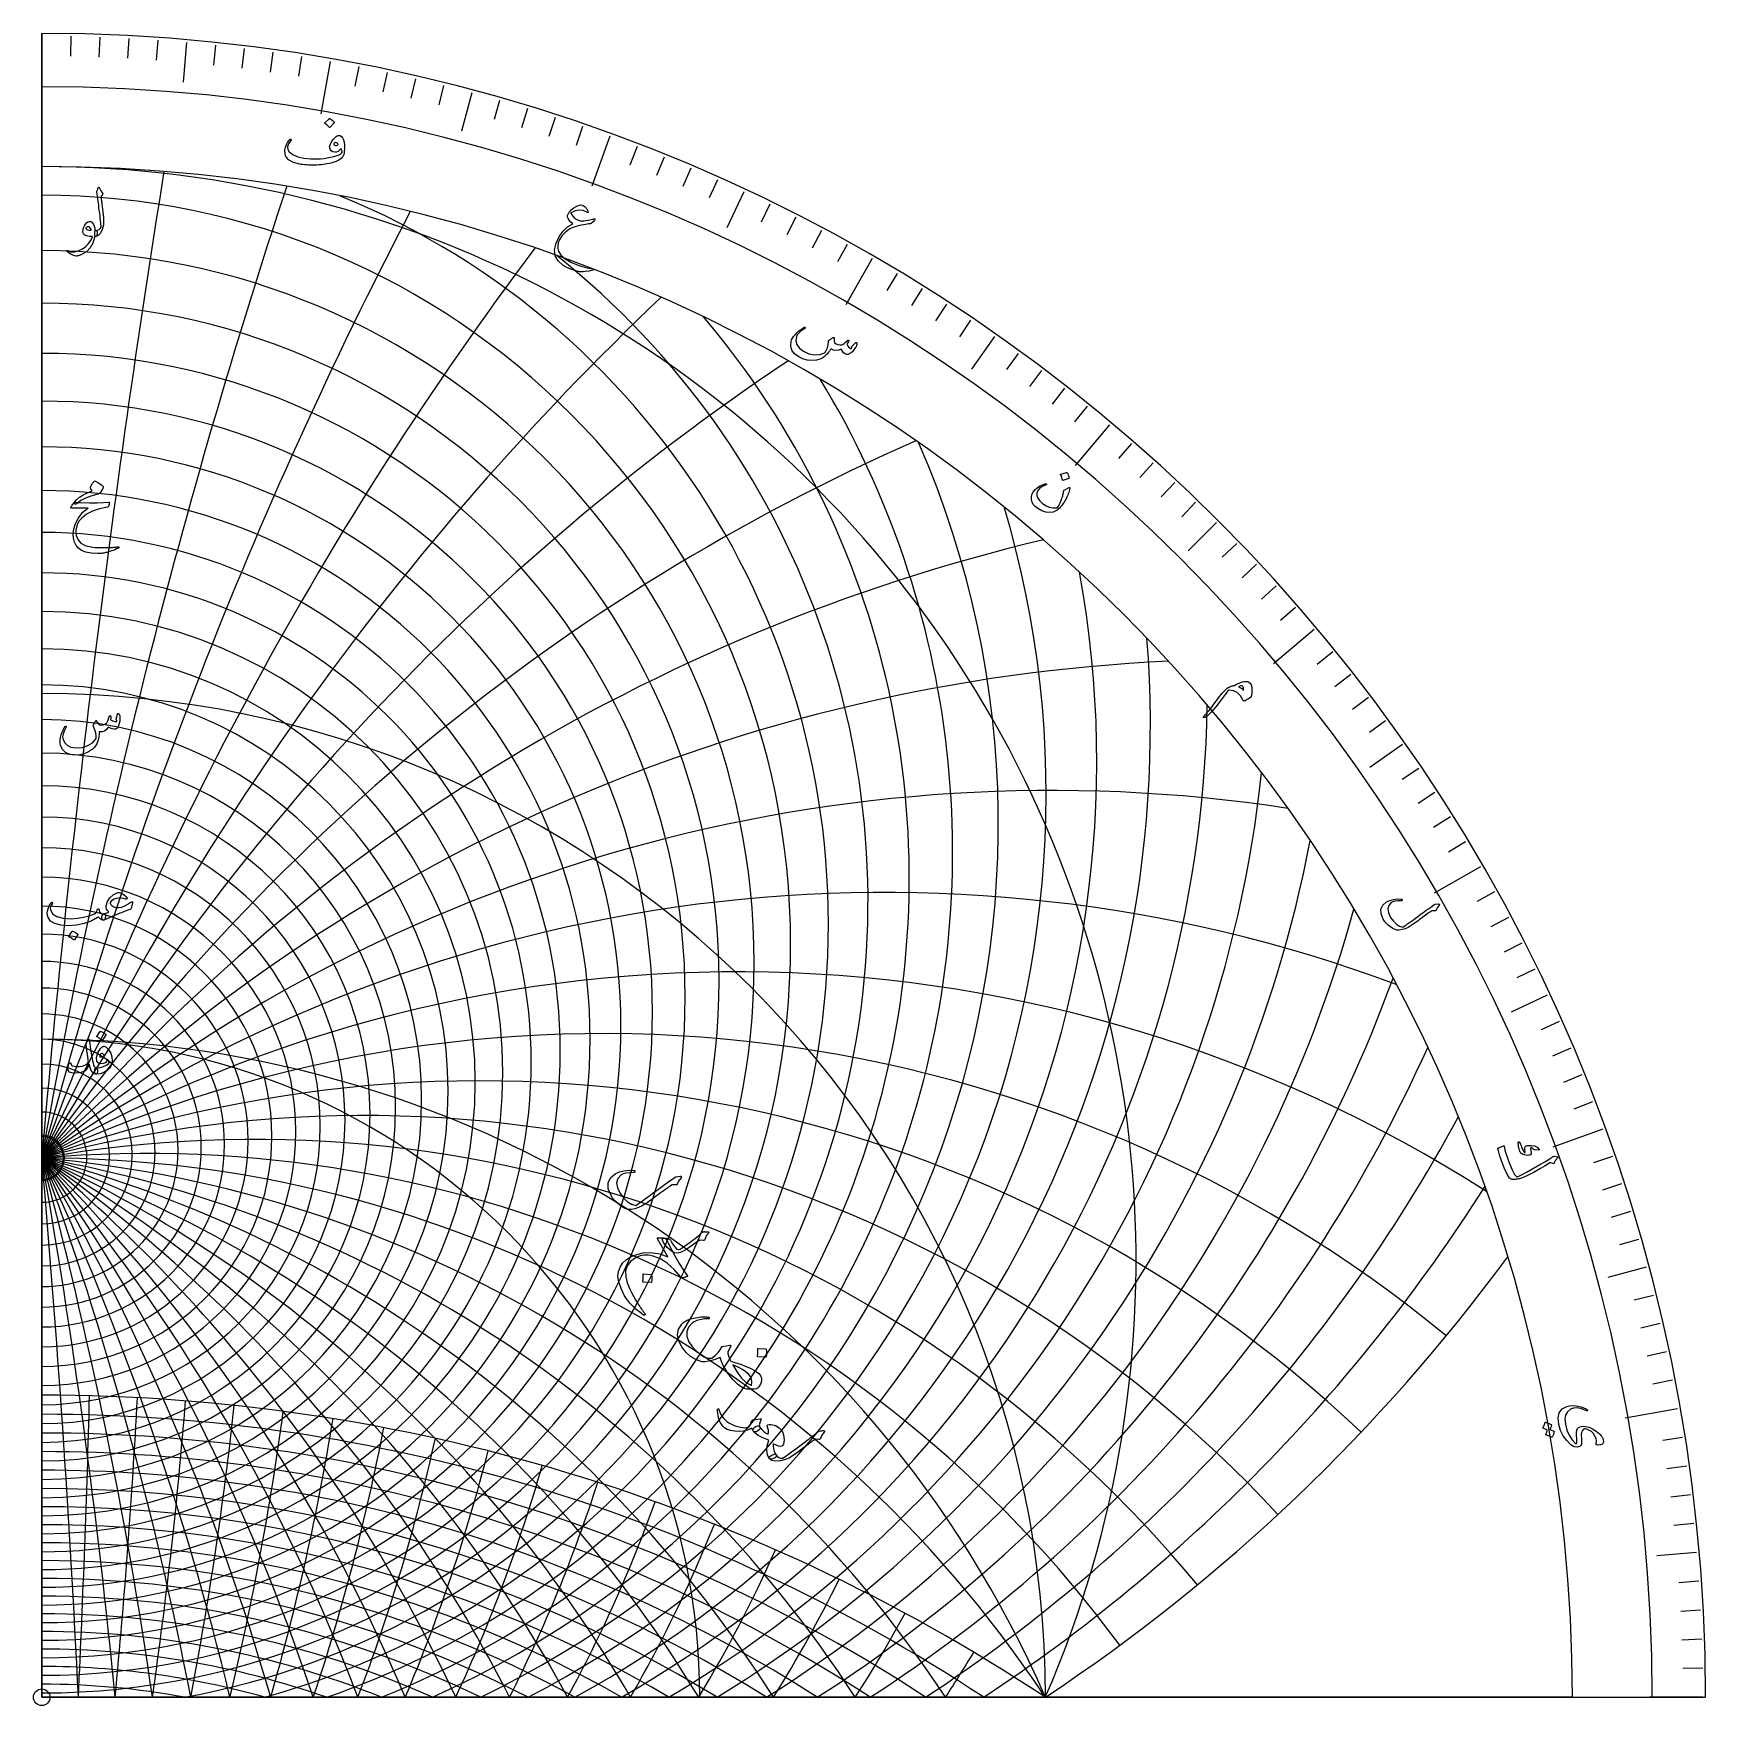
# Model space of a CAD drawing. Header units: millimetres. Extents: x -1 to 150, y -1 to 150.
import ezdxf

# ---------------------------------------------------------------- set-up
doc = ezdxf.new("R2010")
doc.units = ezdxf.units.MM
for name, color, linetype in [('CUT_INNER', 6, 'Continuous'), ('CUT_OUTER', 1, 'Continuous'), ('ENGRAVE', 7, 'Continuous'), ('ENGRAVE_FINE', 8, 'Continuous'), ('TEXT', 5, 'Continuous')]:
    doc.layers.add(name, color=color, linetype=linetype)

msp = doc.modelspace()

# ---------------------------------------------------------------- linework, layer by layer
at = {"layer": 'CUT_INNER'}
msp.add_circle((0, 0), 0.75, dxfattribs=at)
at = {"layer": 'CUT_OUTER'}
for points in [[(0, 150), (0, 150), (0, 0)], [(0, 0), (150, 0), (150, 0)]]:
    msp.add_lwpolyline(points, dxfattribs=at)
msp.add_arc((0, 0), 150, 360, 90, dxfattribs=at)
at = {"layer": 'ENGRAVE'}
for points in [[(0, 0), (0, 150)], [(0, 149.76), (0, 144.96)], [(13.05, 149.19), (12.74, 145.6)], [(26.01, 147.48), (25.17, 142.76)], [(38.76, 144.66), (37.83, 141.18)], [(51.22, 140.73), (49.58, 136.22)], [(0, 0), (0, 138)], [(0, 138), (0, 0)], [(0, 0), (0, 138)], [(0, 138), (0, 0)], [(63.29, 135.73), (61.77, 132.47)], [(74.88, 129.7), (72.48, 125.54)], [(85.9, 122.68), (83.83, 119.73)], [(96.26, 114.72), (93.18, 111.05)], [(105.9, 105.9), (103.35, 103.35)], [(114.72, 96.26), (111.05, 93.18)], [(122.68, 85.9), (119.73, 83.83)], [(129.7, 74.88), (125.54, 72.48)], [(135.73, 63.29), (132.47, 61.77)], [(140.73, 51.22), (136.22, 49.58)], [(144.66, 38.76), (141.18, 37.83)], [(147.48, 26.01), (142.76, 25.17)], [(149.19, 13.05), (145.6, 12.74)], [(0, 0), (150, 0)], [(0, 0), (138, 0)], [(0, 0), (138, 0)], [(138, 0), (0, 0)], [(138, 0), (0, 0)], [(149.76, 0), (144.96, 0)]]:
    msp.add_lwpolyline(points, dxfattribs=at)
for centre, radius, start, end in [((0, 0), 145.2, 0, 90), ((0, 0), 138, 0, 90), ((0, 0), 138, 360, 90), ((0, 0), 138, 360, 90), ((0, 0), 138, 360, 90), ((0, 0), 138, 360, 90), ((0, 39.34), 98.66, 336.5, 90), ((0, 39.34), 98.66, 336.5, 90), ((0, 71.72), 74.49, 285.6583, 51.4117), ((0, 71.72), 74.49, 285.6583, 51.4117), ((0, 63.15), 58.01, 270, 90), ((0, 63.15), 58.01, 270, 90), ((0, 57.24), 44.13, 270, 90), ((0, 57.24), 44.13, 270, 90), ((0, 84.4), 95.11, 297.4513, 10.3207), ((0, 84.4), 95.11, 297.4513, 10.3207), ((0, 0), 90.48, 360, 90), ((0, 0), 90.48, 360, 90), ((0, 0), 90.48, 360, 90), ((0, 0), 90.48, 360, 90), ((0, 53.21), 31.9, 270, 90), ((0, 53.21), 31.9, 270, 90), ((0, 50.58), 20.75, 270, 90), ((0, 50.58), 20.75, 270, 90), ((0, 103.98), 122.8, 302.1401, 344.4456), ((0, 103.98), 122.8, 302.1401, 344.4456), ((0, 0), 59.32, 360, 90), ((0, 0), 59.32, 360, 90), ((0, 0), 59.32, 360, 90), ((0, 0), 59.32, 360, 90), ((0, 49.1), 10.22, 270, 90), ((0, 49.1), 10.22, 270, 90), ((0, -39.34), 98.66, 23.5, 90), ((0, -39.34), 98.66, 23.5, 90), ((0, 48.61), 1.95, 270, 90), ((0, 48.61), 1.95, 270, 90), ((0, -59.89), 108.5, 33.5, 90), ((0, -59.89), 108.5, 33.5, 90), ((0, -59.89), 108.5, 33.5, 90), ((0, -59.89), 108.5, 33.5, 90), ((0, 136.7), 163.93, 303.5, 323.7289), ((0, 136.7), 163.93, 303.5, 323.7289), ((0, -136.7), 163.93, 56.5, 90), ((0, -136.7), 163.93, 56.5, 90), ((0, -103.98), 122.8, 57.8599, 90), ((0, -103.98), 122.8, 57.8599, 90), ((0, -84.4), 95.11, 62.5487, 90), ((0, -84.4), 95.11, 62.5487, 90), ((0, -71.72), 74.49, 74.3417, 90), ((0, -71.72), 74.49, 74.3417, 90)]:
    msp.add_arc(centre, radius, start, end, dxfattribs=at)
at = {"layer": 'ENGRAVE_FINE'}
for points in [[(2.61, 149.74), (2.58, 147.94)], [(5.23, 149.67), (5.16, 147.87)], [(7.84, 149.55), (7.74, 147.76)], [(10.45, 149.4), (10.32, 147.6)], [(15.65, 148.94), (15.47, 147.15)], [(18.25, 148.64), (18.03, 146.86)], [(20.84, 148.3), (20.59, 146.52)], [(23.43, 147.92), (23.15, 146.14)], [(28.58, 147.01), (28.23, 145.24)], [(31.14, 146.49), (30.76, 144.73)], [(33.69, 145.92), (33.28, 144.17)], [(36.23, 145.31), (35.79, 143.56)], [(41.28, 143.96), (40.78, 142.23)], [(43.79, 143.22), (43.26, 141.49)], [(46.28, 142.43), (45.72, 140.72)], [(48.76, 141.6), (48.17, 139.9)], [(53.67, 139.81), (53.02, 138.13)], [(56.1, 138.86), (55.43, 137.19)], [(58.52, 137.85), (57.81, 136.2)], [(60.91, 136.81), (60.18, 135.17)], [(65.65, 134.6), (64.86, 132.99)], [(67.99, 133.44), (67.17, 131.83)], [(70.31, 132.23), (69.46, 130.64)], [(72.61, 130.98), (71.73, 129.41)], [(77.13, 128.37), (76.2, 126.83)], [(79.36, 127), (78.41, 125.48)], [(81.57, 125.6), (80.58, 124.09)], [(83.74, 124.16), (82.74, 122.66)], [(88.03, 121.16), (86.97, 119.7)], [(90.13, 119.6), (89.04, 118.17)], [(92.2, 118.01), (91.09, 116.59)], [(94.25, 116.39), (93.11, 114.99)], [(98.25, 113.03), (97.07, 111.67)], [(100.21, 111.29), (99, 109.96)], [(102.14, 109.53), (100.91, 108.21)], [(104.03, 107.73), (102.78, 106.43)], [(107.73, 104.03), (106.43, 102.78)], [(109.53, 102.14), (108.21, 100.91)], [(111.29, 100.21), (109.96, 99)], [(113.03, 98.25), (111.67, 97.07)], [(116.39, 94.25), (114.99, 93.11)], [(118.01, 92.2), (116.59, 91.09)], [(119.6, 90.13), (118.17, 89.04)], [(121.16, 88.03), (119.7, 86.97)], [(124.16, 83.74), (122.66, 82.74)], [(125.6, 81.57), (124.09, 80.58)], [(127, 79.36), (125.48, 78.41)], [(128.37, 77.13), (126.83, 76.2)], [(130.98, 72.61), (129.41, 71.73)], [(132.23, 70.31), (130.64, 69.46)], [(133.44, 67.99), (131.83, 67.17)], [(134.6, 65.65), (132.99, 64.86)], [(136.81, 60.91), (135.17, 60.18)], [(137.85, 58.52), (136.2, 57.81)], [(138.86, 56.1), (137.19, 55.43)], [(139.81, 53.67), (138.13, 53.02)], [(141.6, 48.76), (139.9, 48.17)], [(142.43, 46.28), (140.72, 45.72)], [(143.22, 43.79), (141.49, 43.26)], [(143.96, 41.28), (142.23, 40.78)], [(145.31, 36.23), (143.56, 35.79)], [(145.92, 33.69), (144.17, 33.28)], [(146.49, 31.14), (144.73, 30.76)], [(147.01, 28.58), (145.24, 28.23)], [(147.92, 23.43), (146.14, 23.15)], [(148.3, 20.84), (146.52, 20.59)], [(148.64, 18.25), (146.86, 18.03)], [(148.94, 15.65), (147.15, 15.47)], [(149.4, 10.45), (147.6, 10.32)], [(149.55, 7.84), (147.76, 7.74)], [(149.67, 5.23), (147.87, 5.16)], [(149.74, 2.61), (147.94, 2.58)]]:
    msp.add_lwpolyline(points, dxfattribs=at)
for centre, radius, start, end in [((1240.16, -59.89), 1244.9, 170.8742, 175), ((1240.16, -59.89), 1244.9, 170.8742, 175), ((1240.16, -59.89), 1244.9, 170.8742, 175), ((1240.16, -59.89), 1244.9, 170.8742, 175), ((615.34, -59.89), 624.83, 161.70809, 170), ((615.34, -59.89), 624.83, 161.70809, 170), ((615.34, -59.89), 624.83, 161.70809, 170), ((615.34, -59.89), 624.83, 161.70809, 170), ((0, 67.9), 67.51, 270, 90), ((0, 67.9), 67.51, 270, 90), ((0, 69.74), 70.92, 280.4858, 67.6706), ((0, 69.74), 70.92, 280.4858, 67.6706), ((404.93, -59.89), 419.21, 152.4603, 165), ((404.93, -59.89), 419.21, 152.4603, 165), ((404.93, -59.89), 419.21, 152.4603, 165), ((404.93, -59.89), 419.21, 152.4603, 165), ((298.1, -59.89), 317.23, 143.0876, 160), ((298.1, -59.89), 317.23, 143.0876, 160), ((298.1, -59.89), 317.23, 143.0876, 160), ((298.1, -59.89), 317.23, 143.0876, 160), ((0, 66.2), 64.22, 270, 90), ((0, 66.2), 64.22, 270, 90), ((232.68, -59.89), 256.73, 133.5433, 155), ((232.68, -59.89), 256.73, 133.5433, 155), ((232.68, -59.89), 256.73, 133.5433, 155), ((232.68, -59.89), 256.73, 133.5433, 155), ((0, 64.62), 61.06, 270, 90), ((0, 64.62), 61.06, 270, 90), ((0, 73.87), 78.21, 289.1899, 40.2836), ((0, 73.87), 78.21, 289.1899, 40.2836), ((187.93, -59.89), 217, 123.7773, 150), ((187.93, -59.89), 217, 123.7773, 150), ((187.93, -59.89), 217, 123.7773, 150), ((187.93, -59.89), 217, 123.7773, 150), ((0, 76.19), 82.12, 291.9082, 31.281), ((0, 76.19), 82.12, 291.9082, 31.281), ((0, 61.79), 55.06, 270, 90), ((0, 61.79), 55.06, 270, 90), ((154.95, -59.89), 189.16, 113.7348, 145), ((154.95, -59.89), 189.16, 113.7348, 145), ((154.95, -59.89), 189.16, 113.7348, 145), ((154.95, -59.89), 189.16, 113.7348, 145), ((0, 78.7), 86.22, 294.1046, 23.5258), ((0, 78.7), 86.22, 294.1046, 23.5258), ((0, 60.52), 52.21, 270, 90), ((0, 60.52), 52.21, 270, 90), ((0, 59.35), 49.44, 270, 90), ((0, 59.35), 49.44, 270, 90), ((0, 81.43), 90.54, 295.924, 16.6143), ((0, 81.43), 90.54, 295.924, 16.6143), ((0, 58.26), 46.75, 270, 90), ((0, 58.26), 46.75, 270, 90), ((129.31, -59.89), 168.8, 103.3568, 140), ((129.31, -59.89), 168.8, 103.3568, 140), ((129.31, -59.89), 168.8, 103.3568, 140), ((129.31, -59.89), 168.8, 103.3568, 140), ((0, 56.31), 41.57, 270, 90), ((0, 56.31), 41.57, 270, 90), ((0, 87.63), 99.95, 298.7413, 4.5037), ((0, 87.63), 99.95, 298.7413, 4.5037), ((0, 55.44), 39.08, 270, 90), ((0, 55.44), 39.08, 270, 90), ((108.5, -59.89), 153.44, 92.5818, 135), ((108.5, -59.89), 153.44, 92.5818, 135), ((108.5, -59.89), 153.44, 92.5818, 135), ((108.5, -59.89), 153.44, 92.5818, 135), ((0, 54.63), 36.64, 270, 90), ((0, 54.63), 36.64, 270, 90), ((0, 91.17), 105.09, 299.8316, 359.0676), ((0, 91.17), 105.09, 299.8316, 359.0676), ((0, 53.89), 34.25, 270, 90), ((0, 53.89), 34.25, 270, 90), ((0, 95.04), 110.59, 300.7491, 353.9443), ((0, 95.04), 110.59, 300.7491, 353.9443), ((0, 52.58), 29.6, 270, 90), ((0, 52.58), 29.6, 270, 90), ((91.04, -59.89), 141.64, 81.3496, 130), ((91.04, -59.89), 141.64, 81.3496, 130), ((91.04, -59.89), 141.64, 81.3496, 130), ((91.04, -59.89), 141.64, 81.3496, 130), ((0, 52.01), 27.34, 270, 90), ((0, 52.01), 27.34, 270, 90), ((0, 99.29), 116.47, 301.5137, 349.0832), ((0, 99.29), 116.47, 301.5137, 349.0832), ((0, 51.48), 25.11, 270, 90), ((0, 51.48), 25.11, 270, 90), ((0, 51.01), 22.91, 270, 90), ((0, 51.01), 22.91, 270, 90), ((75.97, -59.89), 132.45, 69.6102, 125), ((75.97, -59.89), 132.45, 69.6102, 125), ((75.97, -59.89), 132.45, 69.6102, 125), ((75.97, -59.89), 132.45, 69.6102, 125), ((0, 50.2), 18.6, 270, 90), ((0, 50.2), 18.6, 270, 90), ((0, 49.86), 16.48, 270, 90), ((0, 49.86), 16.48, 270, 90), ((62.64, -59.89), 125.29, 57.3411, 120), ((62.64, -59.89), 125.29, 57.3411, 120), ((62.64, -59.89), 125.29, 57.3411, 120), ((62.64, -59.89), 125.29, 57.3411, 120), ((0, 109.17), 129.64, 302.6395, 340.0011), ((0, 109.17), 129.64, 302.6395, 340.0011), ((0, 49.56), 14.38, 270, 90), ((0, 49.56), 14.38, 270, 90), ((0, 49.31), 12.29, 270, 90), ((0, 49.31), 12.29, 270, 90), ((50.59, -59.89), 119.72, 50.5741, 115), ((50.59, -59.89), 119.72, 50.5741, 115), ((50.59, -59.89), 119.72, 50.5741, 115), ((50.59, -59.89), 119.72, 50.5741, 115), ((0, 114.93), 137.07, 303.0201, 335.7253), ((0, 114.93), 137.07, 303.0201, 335.7253), ((0, 48.92), 8.16, 270, 90), ((0, 48.92), 8.16, 270, 90), ((39.49, -59.89), 115.46, 46.5184, 110), ((39.49, -59.89), 115.46, 46.5184, 110), ((39.49, -59.89), 115.46, 46.5184, 110), ((39.49, -59.89), 115.46, 46.5184, 110), ((0, 48.79), 6.12, 270, 90), ((0, 48.79), 6.12, 270, 90), ((0, 48.69), 4.07, 270, 90), ((0, 48.69), 4.07, 270, 90), ((29.07, -59.89), 112.33, 42.8328, 105), ((29.07, -59.89), 112.33, 42.8328, 105), ((29.07, -59.89), 112.33, 42.8328, 105), ((29.07, -59.89), 112.33, 42.8328, 105), ((0, 121.36), 145.18, 303.288, 331.5984), ((0, 121.36), 145.18, 303.288, 331.5984), ((0, 48.63), 2.04, 270, 90), ((0, 48.63), 2.04, 270, 90), ((19.13, -59.89), 110.17, 39.4635, 100), ((19.13, -59.89), 110.17, 39.4635, 100), ((19.13, -59.89), 110.17, 39.4635, 100), ((19.13, -59.89), 110.17, 39.4635, 100), ((9.49, -59.89), 108.91, 36.3652, 95), ((9.49, -59.89), 108.91, 36.3652, 95), ((9.49, -59.89), 108.91, 36.3652, 95), ((9.49, -59.89), 108.91, 36.3652, 95), ((-1240.16, -59.89), 1244.9, 2.75725, 5), ((-1240.16, -59.89), 1244.9, 2.75725, 5), ((-615.34, -59.89), 624.83, 5.49983, 10), ((-615.34, -59.89), 624.83, 5.49983, 10), ((-404.93, -59.89), 419.21, 8.2129, 15), ((-404.93, -59.89), 419.21, 8.2129, 15), ((-298.1, -59.89), 317.23, 10.8812, 20), ((-298.1, -59.89), 317.23, 10.8812, 20), ((-232.68, -59.89), 256.73, 13.489, 25), ((-232.68, -59.89), 256.73, 13.489, 25), ((-187.93, -59.89), 217, 16.0197, 30), ((-187.93, -59.89), 217, 16.0197, 30), ((-154.95, -59.89), 189.16, 18.4561, 35), ((-154.95, -59.89), 189.16, 18.4561, 35), ((-129.31, -59.89), 168.8, 20.7799, 40), ((-129.31, -59.89), 168.8, 20.7799, 40), ((-108.5, -59.89), 153.44, 22.9718, 45), ((-108.5, -59.89), 153.44, 22.9718, 45), ((-91.04, -59.89), 141.64, 25.012, 50), ((-91.04, -59.89), 141.64, 25.012, 50), ((-75.97, -59.89), 132.45, 26.8798, 55), ((-75.97, -59.89), 132.45, 26.8798, 55), ((-62.64, -59.89), 125.29, 28.5543, 60), ((-62.64, -59.89), 125.29, 28.5543, 60), ((-50.59, -59.89), 119.72, 30.0149, 65), ((-50.59, -59.89), 119.72, 30.0149, 65), ((-39.49, -59.89), 115.46, 31.2418, 70), ((-39.49, -59.89), 115.46, 31.2418, 70), ((-29.07, -59.89), 112.33, 32.2172, 75), ((-29.07, -59.89), 112.33, 32.2172, 75), ((-19.13, -59.89), 110.17, 32.9258, 80), ((-19.13, -59.89), 110.17, 32.9258, 80), ((-9.49, -59.89), 108.91, 33.3558, 85), ((-9.49, -59.89), 108.91, 33.3558, 85), ((-9.49, -59.89), 108.91, 33.3558, 85), ((-9.49, -59.89), 108.91, 33.3558, 85), ((-19.13, -59.89), 110.17, 32.9258, 80), ((-19.13, -59.89), 110.17, 32.9258, 80), ((-29.07, -59.89), 112.33, 32.2172, 75), ((-29.07, -59.89), 112.33, 32.2172, 75), ((-39.49, -59.89), 115.46, 31.2418, 70), ((-39.49, -59.89), 115.46, 31.2418, 70), ((-50.59, -59.89), 119.72, 30.0149, 65), ((-50.59, -59.89), 119.72, 30.0149, 65), ((-62.64, -59.89), 125.29, 28.5543, 60), ((-62.64, -59.89), 125.29, 28.5543, 60), ((-75.97, -59.89), 132.45, 26.8798, 55), ((-75.97, -59.89), 132.45, 26.8798, 55), ((-91.04, -59.89), 141.64, 25.012, 50), ((-91.04, -59.89), 141.64, 25.012, 50), ((-108.5, -59.89), 153.44, 22.9718, 45), ((-108.5, -59.89), 153.44, 22.9718, 45), ((-129.31, -59.89), 168.8, 20.7799, 40), ((-129.31, -59.89), 168.8, 20.7799, 40), ((-154.95, -59.89), 189.16, 18.4561, 35), ((-154.95, -59.89), 189.16, 18.4561, 35), ((-187.93, -59.89), 217, 16.0197, 30), ((-187.93, -59.89), 217, 16.0197, 30), ((-232.68, -59.89), 256.73, 13.489, 25), ((-232.68, -59.89), 256.73, 13.489, 25), ((-298.1, -59.89), 317.23, 10.8812, 20), ((-298.1, -59.89), 317.23, 10.8812, 20), ((-404.93, -59.89), 419.21, 8.2129, 15), ((-404.93, -59.89), 419.21, 8.2129, 15), ((-615.34, -59.89), 624.83, 5.49983, 10), ((-615.34, -59.89), 624.83, 5.49983, 10), ((-1240.16, -59.89), 1244.9, 2.75725, 5), ((-1240.16, -59.89), 1244.9, 2.75725, 5), ((0, 128.57), 154.08, 303.4472, 327.6042), ((0, 128.57), 154.08, 303.4472, 327.6042), ((-1240.16, 59.89), 1244.9, 357.24275, 358.4943), ((-1240.16, 59.89), 1244.9, 357.24275, 358.4943), ((-1240.16, 59.89), 1244.9, 357.24275, 358.4943), ((-1240.16, 59.89), 1244.9, 357.24275, 358.4943), ((-615.34, 59.89), 624.83, 354.50017, 356.98338), ((-615.34, 59.89), 624.83, 354.50017, 356.98338), ((-615.34, 59.89), 624.83, 354.50017, 356.98338), ((-615.34, 59.89), 624.83, 354.50017, 356.98338), ((-404.93, 59.89), 419.21, 351.7871, 355.4619), ((-404.93, 59.89), 419.21, 351.7871, 355.4619), ((-404.93, 59.89), 419.21, 351.7871, 355.4619), ((-404.93, 59.89), 419.21, 351.7871, 355.4619), ((-298.1, 59.89), 317.23, 349.1188, 353.9245), ((-298.1, 59.89), 317.23, 349.1188, 353.9245), ((-298.1, 59.89), 317.23, 349.1188, 353.9245), ((-298.1, 59.89), 317.23, 349.1188, 353.9245), ((-232.68, 59.89), 256.73, 346.511, 352.3655), ((-232.68, 59.89), 256.73, 346.511, 352.3655), ((-232.68, 59.89), 256.73, 346.511, 352.3655), ((-232.68, 59.89), 256.73, 346.511, 352.3655), ((0, -128.57), 154.08, 56.5528, 90), ((0, -128.57), 154.08, 56.5528, 90), ((-187.93, 59.89), 217, 343.9803, 350.7789), ((-187.93, 59.89), 217, 343.9803, 350.7789), ((-187.93, 59.89), 217, 343.9803, 350.7789), ((-187.93, 59.89), 217, 343.9803, 350.7789), ((-154.95, 59.89), 189.16, 341.5439, 349.1584), ((-154.95, 59.89), 189.16, 341.5439, 349.1584), ((-154.95, 59.89), 189.16, 341.5439, 349.1584), ((-154.95, 59.89), 189.16, 341.5439, 349.1584), ((0, -121.36), 145.18, 56.712, 90), ((0, -121.36), 145.18, 56.712, 90), ((-129.31, 59.89), 168.8, 339.2201, 347.4972), ((-129.31, 59.89), 168.8, 339.2201, 347.4972), ((-129.31, 59.89), 168.8, 339.2201, 347.4972), ((-129.31, 59.89), 168.8, 339.2201, 347.4972), ((0, -114.93), 137.07, 56.9799, 90), ((0, -114.93), 137.07, 56.9799, 90), ((-108.5, 59.89), 153.44, 337.0282, 345.7879), ((-108.5, 59.89), 153.44, 337.0282, 345.7879), ((-108.5, 59.89), 153.44, 337.0282, 345.7879), ((-108.5, 59.89), 153.44, 337.0282, 345.7879), ((0, -109.17), 129.64, 57.3605, 90), ((0, -109.17), 129.64, 57.3605, 90), ((-91.04, 59.89), 141.64, 334.988, 344.0223), ((-91.04, 59.89), 141.64, 334.988, 344.0223), ((-91.04, 59.89), 141.64, 334.988, 344.0223), ((-91.04, 59.89), 141.64, 334.988, 344.0223), ((-75.97, 59.89), 132.45, 333.1202, 342.1914), ((-75.97, 59.89), 132.45, 333.1202, 342.1914), ((-75.97, 59.89), 132.45, 333.1202, 342.1914), ((-75.97, 59.89), 132.45, 333.1202, 342.1914), ((0, -99.29), 116.47, 58.4863, 90), ((0, -99.29), 116.47, 58.4863, 90), ((-62.64, 59.89), 125.29, 331.4457, 340.2851), ((-62.64, 59.89), 125.29, 331.4457, 340.2851), ((-62.64, 59.89), 125.29, 331.4457, 340.2851), ((-62.64, 59.89), 125.29, 331.4457, 340.2851), ((0, -95.04), 110.59, 59.2509, 90), ((0, -95.04), 110.59, 59.2509, 90), ((-50.59, 59.89), 119.72, 329.9851, 338.2921), ((-50.59, 59.89), 119.72, 329.9851, 338.2921), ((-50.59, 59.89), 119.72, 329.9851, 338.2921), ((-50.59, 59.89), 119.72, 329.9851, 338.2921), ((0, -91.17), 105.09, 60.1684, 90), ((0, -91.17), 105.09, 60.1684, 90), ((0, -87.63), 99.95, 61.2587, 90), ((0, -87.63), 99.95, 61.2587, 90), ((-39.49, 59.89), 115.46, 328.7582, 336.1994), ((-39.49, 59.89), 115.46, 328.7582, 336.1994), ((-39.49, 59.89), 115.46, 328.7582, 336.1994), ((-39.49, 59.89), 115.46, 328.7582, 336.1994), ((-29.07, 59.89), 112.33, 327.7828, 333.9923), ((-29.07, 59.89), 112.33, 327.7828, 333.9923), ((-29.07, 59.89), 112.33, 327.7828, 333.9923), ((-29.07, 59.89), 112.33, 327.7828, 333.9923), ((0, -81.43), 90.54, 64.076, 90), ((0, -81.43), 90.54, 64.076, 90), ((-19.13, 59.89), 110.17, 327.0742, 331.6537), ((-19.13, 59.89), 110.17, 327.0742, 331.6537), ((-19.13, 59.89), 110.17, 327.0742, 331.6537), ((-19.13, 59.89), 110.17, 327.0742, 331.6537), ((0, -78.7), 86.22, 65.8954, 90), ((0, -78.7), 86.22, 65.8954, 90), ((0, -76.19), 82.12, 68.0918, 90), ((0, -76.19), 82.12, 68.0918, 90), ((0, -73.87), 78.21, 70.8101, 90), ((0, -73.87), 78.21, 70.8101, 90), ((-9.49, 59.89), 108.91, 326.6442, 329.164), ((-9.49, 59.89), 108.91, 326.6442, 329.164), ((-9.49, 59.89), 108.91, 326.6442, 329.164), ((-9.49, 59.89), 108.91, 326.6442, 329.164), ((0, -69.74), 70.92, 79.5142, 90), ((0, -69.74), 70.92, 79.5142, 90)]:
    msp.add_arc(centre, radius, start, end, dxfattribs=at)
at = {"layer": 'TEXT'}
for points in [[(25.91, 142.31), (25.92, 142.32), (25.94, 142.32), (25.95, 142.32), (25.97, 142.32), (26.08, 142.25), (26.18, 142.17), (26.28, 142.08), (26.36, 141.98), (26.37, 141.97), (26.37, 141.95), (26.37, 141.94), (26.36, 141.93), (25.98, 141.52), (25.97, 141.51), (25.95, 141.51), (25.94, 141.52), (25.92, 141.54), (25.91, 141.55), (25.88, 141.58), (25.85, 141.61), (25.81, 141.65), (25.75, 141.7), (25.69, 141.75), (25.62, 141.81), (25.53, 141.89), (25.52, 141.9), (25.52, 141.91), (25.52, 141.92), (25.53, 141.93)], [(26.77, 140.81), (26.89, 140.79), (27.01, 140.72), (27.11, 140.6), (27.2, 140.42), (27.27, 140.19), (27.3, 139.93), (27.3, 139.63), (27.27, 139.3), (27.25, 139.19), (27.22, 139.08), (27.18, 138.98), (27.13, 138.9), (26.99, 138.73), (26.79, 138.59), (26.54, 138.46), (26.25, 138.35), (26.08, 138.31), (25.91, 138.27), (25.74, 138.23), (25.56, 138.2), (25.38, 138.18), (25.2, 138.15), (25, 138.14), (24.81, 138.13), (24.61, 138.12), (24.42, 138.12), (24.24, 138.12), (24.06, 138.13), (23.88, 138.14), (23.71, 138.15), (23.54, 138.17), (23.38, 138.19), (22.71, 138.36), (22.24, 138.62), (21.97, 138.97), (21.9, 139.42), (21.91, 139.52), (21.93, 139.63), (21.97, 139.76), (22.02, 139.89), (22.08, 140.04), (22.16, 140.18), (22.26, 140.31), (22.37, 140.44), (22.39, 140.45), (22.41, 140.46), (22.43, 140.46), (22.45, 140.46), (22.47, 140.46), (22.48, 140.45), (22.49, 140.43), (22.5, 140.41), (22.5, 140.39), (22.49, 140.37), (22.49, 140.35), (22.47, 140.34), (22.25, 140.04), (22.16, 139.77), (22.17, 139.53), (22.31, 139.32), (22.64, 139.08), (23.08, 138.89), (23.62, 138.76), (24.26, 138.7), (24.55, 138.69), (24.84, 138.69), (25.13, 138.71), (25.43, 138.74), (25.73, 138.78), (26.03, 138.84), (26.33, 138.91), (26.64, 138.99), (26.8, 139.05), (26.94, 139.12), (27.03, 139.2), (27.09, 139.3), (27.08, 139.38), (27.06, 139.45), (27.03, 139.52), (26.98, 139.59), (26.98, 139.59), (26.97, 139.59), (26.95, 139.58), (26.94, 139.56), (26.82, 139.44), (26.71, 139.35), (26.58, 139.3), (26.46, 139.29), (26.24, 139.33), (26.08, 139.42), (25.99, 139.58), (25.95, 139.79), (25.99, 139.96), (26.09, 140.17), (26.25, 140.4), (26.48, 140.65), (26.55, 140.72), (26.62, 140.76), (26.69, 140.79), (26.77, 140.81)], [(26.67, 139.94), (26.7, 139.96), (26.71, 139.99), (26.71, 140.02), (26.69, 140.05), (26.6, 140.13), (26.51, 140.17), (26.42, 140.15), (26.34, 140.08), (26.32, 140.05), (26.32, 140.03), (26.32, 140.01), (26.33, 139.99), (26.4, 139.92), (26.49, 139.89), (26.58, 139.89), (26.67, 139.94)], [(4.98, 135.79), (5.02, 135.89), (5.05, 135.97), (5.07, 136.03), (5.09, 136.07), (5.1, 136.1), (5.11, 136.11), (5.13, 136.12), (5.15, 136.13), (5.17, 136.12), (5.19, 136.11), (5.21, 136.09), (5.22, 136.06), (5.27, 135.93), (5.33, 135.81), (5.41, 135.7), (5.49, 135.61), (5.51, 135.58), (5.52, 135.55), (5.51, 135.51), (5.48, 135.47), (5.34, 135.27), (5.35, 135.19), (5.36, 135.1), (5.37, 135.02), (5.38, 134.94), (5.39, 134.86), (5.4, 134.78), (5.41, 134.7), (5.42, 134.63), (5.5, 133.93), (5.56, 133.38), (5.58, 132.98), (5.56, 132.74), (5.44, 132.31), (5.29, 131.98), (5.1, 131.77), (4.88, 131.68), (4.87, 131.68), (4.86, 131.68), (4.86, 131.68), (4.85, 131.68), (4.81, 131.71), (4.79, 131.79), (4.78, 131.92), (4.78, 132.09), (4.79, 132.15), (4.81, 132.2), (4.84, 132.23), (4.88, 132.24), (5.03, 132.27), (5.17, 132.33), (5.27, 132.41), (5.35, 132.52), (5.35, 132.65), (5.34, 132.8), (5.32, 132.96), (5.3, 133.15), (5.28, 133.35), (5.26, 133.57), (5.23, 133.8), (5.19, 134.05), (5.16, 134.3), (5.14, 134.52), (5.11, 134.72), (5.09, 134.89), (5.07, 135.03), (5.05, 135.16), (5.04, 135.25), (5.03, 135.32), (4.97, 135.68), (4.97, 135.71), (4.97, 135.74), (4.97, 135.77), (4.98, 135.79)], [(48.61, 134.54), (48.72, 134.53), (48.82, 134.49), (48.91, 134.42), (49.01, 134.33), (49.06, 134.27), (49.1, 134.21), (49.14, 134.16), (49.17, 134.11), (49.19, 134.06), (49.22, 134.01), (49.23, 133.96), (49.25, 133.92), (49.25, 133.88), (49.24, 133.86), (49.2, 133.86), (49.15, 133.89), (48.81, 134.04), (48.45, 134.08), (48.09, 134.01), (47.72, 133.84), (47.71, 133.82), (47.7, 133.8), (47.7, 133.78), (47.71, 133.76), (47.87, 133.52), (48.06, 133.33), (48.29, 133.19), (48.56, 133.1), (48.61, 133.09), (48.68, 133.09), (48.76, 133.1), (48.87, 133.11), (49.07, 133.15), (49.25, 133.18), (49.4, 133.21), (49.53, 133.24), (49.64, 133.26), (49.72, 133.27), (49.78, 133.28), (49.81, 133.29), (49.86, 133.29), (49.88, 133.27), (49.87, 133.23), (49.83, 133.17), (49.71, 133.03), (49.6, 132.93), (49.53, 132.87), (49.47, 132.84), (49.33, 132.83), (49.18, 132.81), (49.02, 132.79), (48.85, 132.75), (48.67, 132.71), (48.48, 132.67), (48.27, 132.62), (48.06, 132.56), (47.62, 132.38), (47.24, 132.12), (46.92, 131.78), (46.66, 131.35), (46.57, 131.11), (46.53, 130.86), (46.54, 130.62), (46.59, 130.38), (46.81, 130.01), (47.2, 129.67), (47.76, 129.35), (48.5, 129.06), (48.62, 129.03), (48.74, 128.99), (48.88, 128.95), (49.03, 128.91), (49.18, 128.88), (49.35, 128.84), (49.53, 128.8), (49.71, 128.77), (49.74, 128.76), (49.76, 128.75), (49.78, 128.73), (49.78, 128.72), (49.73, 128.67), (49.58, 128.63), (49.34, 128.58), (49, 128.54), (48.8, 128.52), (48.63, 128.52), (48.49, 128.52), (48.37, 128.55), (47.97, 128.66), (47.61, 128.79), (47.29, 128.93), (47.02, 129.09), (46.55, 129.49), (46.29, 129.96), (46.23, 130.5), (46.38, 131.1), (46.66, 131.69), (47.01, 132.17), (47.41, 132.56), (47.87, 132.84), (47.7, 133), (47.56, 133.16), (47.46, 133.31), (47.41, 133.44), (47.39, 133.49), (47.39, 133.54), (47.4, 133.59), (47.42, 133.64), (47.49, 133.77), (47.56, 133.88), (47.65, 133.99), (47.74, 134.09), (47.96, 134.27), (48.18, 134.4), (48.4, 134.49), (48.61, 134.54)], [(4.75, 131.61), (4.61, 131.1), (4.36, 130.67), (4.02, 130.32), (3.57, 130.06), (3.51, 130.03), (3.45, 130.01), (3.39, 129.99), (3.33, 129.97), (3.27, 129.95), (3.22, 129.94), (3.16, 129.93), (3.11, 129.93), (2.97, 129.95), (2.8, 130.02), (2.57, 130.14), (2.31, 130.31), (2.28, 130.33), (2.26, 130.35), (2.26, 130.38), (2.27, 130.4), (2.28, 130.42), (2.3, 130.42), (2.32, 130.42), (2.35, 130.41), (2.63, 130.32), (2.94, 130.32), (3.28, 130.41), (3.66, 130.59), (3.96, 130.8), (4.22, 131.05), (4.42, 131.33), (4.57, 131.65), (4.56, 131.66), (4.56, 131.67), (4.55, 131.67), (4.55, 131.68), (4.33, 131.69), (4.15, 131.71), (4, 131.75), (3.88, 131.8), (3.79, 131.88), (3.73, 131.99), (3.71, 132.12), (3.72, 132.29), (3.72, 132.31), (3.73, 132.33), (3.73, 132.36), (3.74, 132.38), (3.74, 132.4), (3.75, 132.43), (3.76, 132.45), (3.77, 132.48), (3.84, 132.66), (3.93, 132.81), (4.03, 132.92), (4.15, 133.01), (4.28, 133.06), (4.39, 133.06), (4.49, 133.01), (4.58, 132.91), (4.66, 132.78), (4.73, 132.62), (4.77, 132.44), (4.79, 132.24), (4.8, 132.24), (4.81, 132.24), (4.83, 132.24), (4.84, 132.24), (4.85, 132.24), (4.86, 132.24), (4.87, 132.24), (4.88, 132.24), (4.92, 132.24), (4.96, 132.21), (4.98, 132.16), (5, 132.1), (5, 132.03), (5, 131.96), (4.99, 131.89), (4.98, 131.82), (4.96, 131.76), (4.93, 131.71), (4.91, 131.69), (4.88, 131.68), (4.76, 131.68), (4.76, 131.67), (4.76, 131.65), (4.76, 131.63), (4.75, 131.61)], [(4.45, 132.31), (4.39, 132.42), (4.32, 132.5), (4.24, 132.55), (4.15, 132.56), (4.1, 132.55), (4.06, 132.53), (4.02, 132.5), (3.99, 132.46), (3.97, 132.44), (3.97, 132.42), (3.98, 132.4), (4, 132.38), (4.06, 132.32), (4.16, 132.28), (4.28, 132.26), (4.43, 132.26), (4.44, 132.26), (4.45, 132.27), (4.46, 132.29), (4.45, 132.31)], [(73.36, 122.11), (73.39, 122.13), (73.41, 122.14), (73.43, 122.14), (73.45, 122.13), (73.47, 122.12), (73.48, 122.1), (73.49, 122.08), (73.49, 122.05), (73.48, 121.97), (73.46, 121.87), (73.41, 121.76), (73.34, 121.65), (73.22, 121.47), (73.08, 121.31), (72.92, 121.18), (72.74, 121.07), (72.69, 121.05), (72.64, 121.04), (72.6, 121.04), (72.56, 121.04), (72.42, 121.11), (72.29, 121.22), (72.18, 121.36), (72.07, 121.54), (71.82, 121.44), (71.59, 121.41), (71.37, 121.46), (71.16, 121.58), (71.09, 121.47), (71.02, 121.37), (70.94, 121.27), (70.87, 121.18), (70.8, 121.1), (70.72, 121.02), (70.64, 120.94), (70.56, 120.87), (70.41, 120.75), (70.24, 120.66), (70.05, 120.59), (69.85, 120.54), (69.42, 120.51), (69.01, 120.55), (68.62, 120.66), (68.25, 120.84), (67.87, 121.13), (67.63, 121.46), (67.52, 121.83), (67.55, 122.25), (67.6, 122.38), (67.67, 122.52), (67.78, 122.67), (67.91, 122.84), (68.07, 123.01), (68.26, 123.18), (68.48, 123.35), (68.72, 123.51), (68.73, 123.52), (68.75, 123.53), (68.77, 123.53), (68.78, 123.52), (68.8, 123.51), (68.81, 123.5), (68.81, 123.48), (68.82, 123.47), (68.82, 123.45), (68.81, 123.44), (68.8, 123.42), (68.79, 123.41), (68.47, 123.19), (68.24, 122.99), (68.09, 122.82), (68.03, 122.68), (67.99, 122.29), (68.08, 121.95), (68.29, 121.65), (68.62, 121.39), (69.15, 121.13), (69.66, 121.01), (70.14, 121.04), (70.61, 121.2), (70.73, 121.42), (70.83, 121.67), (70.9, 121.94), (70.94, 122.26), (70.94, 122.29), (70.95, 122.32), (70.96, 122.34), (70.98, 122.35), (71.04, 122.39), (71.1, 122.43), (71.16, 122.47), (71.21, 122.51), (71.26, 122.54), (71.3, 122.56), (71.34, 122.58), (71.38, 122.6), (71.4, 122.61), (71.41, 122.61), (71.42, 122.6), (71.43, 122.58), (71.43, 122.57), (71.44, 122.55), (71.44, 122.53), (71.44, 122.5), (71.45, 122.47), (71.45, 122.43), (71.45, 122.39), (71.45, 122.34), (71.45, 122.25), (71.46, 122.18), (71.47, 122.13), (71.48, 122.1), (71.62, 122.01), (71.77, 121.95), (71.94, 121.93), (72.14, 121.94), (72.23, 121.97), (72.34, 122.05), (72.47, 122.16), (72.63, 122.32), (72.64, 122.33), (72.66, 122.34), (72.68, 122.34), (72.7, 122.34), (72.72, 122.34), (72.74, 122.33), (72.75, 122.32), (72.76, 122.31), (72.76, 122.26), (72.73, 122.2), (72.67, 122.11), (72.58, 122), (72.65, 121.87), (72.74, 121.75), (72.85, 121.66), (72.98, 121.58), (73, 121.62), (73.02, 121.66), (73.02, 121.69), (73.02, 121.71), (73.02, 121.74), (73.02, 121.76), (73.03, 121.77), (73.04, 121.79)], [(92.39, 110.43), (92.4, 110.43), (92.42, 110.43), (92.43, 110.42), (92.44, 110.41), (92.5, 110.29), (92.55, 110.17), (92.59, 110.05), (92.61, 109.92), (92.61, 109.91), (92.61, 109.9), (92.6, 109.89), (92.59, 109.88), (92.06, 109.71), (92.04, 109.71), (92.03, 109.72), (92.02, 109.73), (92.01, 109.76), (92.01, 109.78), (92, 109.81), (91.99, 109.85), (91.97, 109.91), (91.95, 109.97), (91.92, 110.05), (91.89, 110.14), (91.85, 110.25), (91.85, 110.26), (91.85, 110.27), (91.86, 110.28), (91.87, 110.28)], [(4.97, 108.43), (4.43, 108.29), (3.94, 108.11), (3.53, 107.88), (3.18, 107.62), (3.12, 107.58), (3.07, 107.55), (3.02, 107.55), (2.98, 107.56), (2.93, 107.62), (2.94, 107.7), (3, 107.81), (3.13, 107.94), (3.41, 108.18), (3.74, 108.39), (4.11, 108.58), (4.53, 108.75), (4.41, 108.93), (4.39, 108.97), (4.38, 109.01), (4.38, 109.06), (4.39, 109.1), (4.47, 109.27), (4.55, 109.41), (4.62, 109.51), (4.68, 109.59), (4.72, 109.63), (4.76, 109.65), (4.8, 109.65), (4.84, 109.64), (5.06, 109.51), (5.24, 109.4), (5.39, 109.29), (5.51, 109.19), (5.53, 109.16), (5.54, 109.12), (5.54, 109.07), (5.52, 109.01), (5.48, 108.92), (5.42, 108.81), (5.33, 108.68), (5.22, 108.53), (5.19, 108.51), (5.14, 108.48), (5.07, 108.46), (4.97, 108.43)], [(92.68, 108.97), (92.66, 108.86), (92.62, 108.74), (92.59, 108.62), (92.55, 108.5), (92.5, 108.38), (92.45, 108.25), (92.39, 108.13), (92.32, 107.99), (92.25, 107.87), (92.18, 107.74), (92.1, 107.63), (92.02, 107.52), (91.93, 107.41), (91.84, 107.31), (91.74, 107.21), (91.64, 107.12), (91.53, 107.03), (91.41, 106.96), (91.29, 106.9), (91.17, 106.85), (90.85, 106.8), (90.51, 106.83), (90.16, 106.95), (89.8, 107.16), (89.57, 107.35), (89.39, 107.54), (89.28, 107.75), (89.22, 107.98), (89.22, 108.2), (89.27, 108.42), (89.38, 108.63), (89.54, 108.84), (89.74, 109.03), (89.96, 109.19), (90.21, 109.31), (90.49, 109.4), (90.53, 109.4), (90.55, 109.4), (90.57, 109.39), (90.58, 109.37), (90.59, 109.34), (90.58, 109.32), (90.55, 109.29), (90.5, 109.28), (90.19, 109.14), (89.95, 108.97), (89.8, 108.78), (89.72, 108.56), (89.72, 108.34), (89.8, 108.11), (89.95, 107.89), (90.18, 107.66), (90.5, 107.44), (90.83, 107.3), (91.17, 107.23), (91.52, 107.24), (91.53, 107.24), (91.54, 107.25), (91.55, 107.26), (91.57, 107.27), (91.66, 107.39), (91.75, 107.55), (91.84, 107.75), (91.93, 107.98), (91.97, 108.1), (92.01, 108.21), (92.04, 108.31), (92.07, 108.41), (92.1, 108.5), (92.11, 108.58), (92.13, 108.66), (92.13, 108.72), (92.14, 108.76), (92.15, 108.79), (92.16, 108.81), (92.18, 108.82), (92.62, 109.05), (92.65, 109.06), (92.67, 109.05), (92.68, 109.02), (92.68, 108.97)], [(3.5, 107.71), (4.3, 107.68), (4.99, 107.68), (5.57, 107.7), (6.05, 107.75), (6.06, 107.75), (6.08, 107.75), (6.09, 107.75), (6.1, 107.74), (6.1, 107.73), (6.11, 107.72), (6.11, 107.71), (6.1, 107.69), (6.09, 107.64), (6.08, 107.58), (6.07, 107.54), (6.06, 107.49), (6.05, 107.46), (6.04, 107.42), (6.03, 107.39), (6.02, 107.37), (6, 107.33), (5.97, 107.3), (5.95, 107.28), (5.92, 107.28), (5.2, 107.14), (4.57, 106.94), (4.04, 106.66), (3.6, 106.31), (3.38, 106.06), (3.22, 105.79), (3.12, 105.5), (3.08, 105.21), (3.11, 104.74), (3.27, 104.36), (3.53, 104.06), (3.91, 103.85), (4.11, 103.79), (4.32, 103.74), (4.56, 103.7), (4.81, 103.67), (5.09, 103.65), (5.38, 103.64), (5.69, 103.64), (6.02, 103.65), (6.14, 103.65), (6.26, 103.66), (6.37, 103.67), (6.48, 103.68), (6.59, 103.69), (6.7, 103.7), (6.8, 103.71), (6.9, 103.72), (6.93, 103.72), (6.95, 103.72), (6.96, 103.7), (6.96, 103.67), (6.96, 103.64), (6.96, 103.62), (6.94, 103.6), (6.93, 103.59), (6.75, 103.52), (6.58, 103.45), (6.43, 103.39), (6.28, 103.34), (6.14, 103.29), (6.01, 103.25), (5.89, 103.21), (5.79, 103.19), (5.69, 103.17), (5.59, 103.15), (5.49, 103.13), (5.4, 103.12), (5.31, 103.11), (5.22, 103.1), (5.13, 103.1), (5.04, 103.1), (4.46, 103.14), (3.98, 103.24), (3.59, 103.39), (3.3, 103.6), (3.09, 103.85), (2.94, 104.15), (2.85, 104.49), (2.83, 104.88), (2.89, 105.35), (3.04, 105.81), (3.27, 106.26), (3.59, 106.7), (3.71, 106.83), (3.85, 106.95), (4.01, 107.07), (4.18, 107.19), (2.67, 107.2), (2.63, 107.22), (2.62, 107.24), (2.62, 107.28), (2.65, 107.34), (2.7, 107.41), (2.75, 107.48), (2.79, 107.55), (2.83, 107.6), (2.86, 107.64), (2.89, 107.68), (2.91, 107.71), (2.93, 107.73), (2.97, 107.73), (3.08, 107.73), (3.25, 107.72), (3.5, 107.71)], [(107.52, 91.2), (107.6, 91.25), (107.69, 91.3), (107.78, 91.35), (107.87, 91.39), (107.96, 91.43), (108.06, 91.47), (108.15, 91.5), (108.25, 91.53), (108.43, 91.56), (108.59, 91.57), (108.72, 91.56), (108.83, 91.52), (108.95, 91.42), (109.04, 91.27), (109.09, 91.07), (109.1, 90.82), (109.1, 90.74), (109.1, 90.67), (109.09, 90.6), (109.09, 90.53), (109.08, 90.46), (109.06, 90.38), (109.05, 90.31), (109.04, 90.24), (109.03, 90.2), (109.01, 90.16), (108.99, 90.14), (108.97, 90.12), (108.86, 90.05), (108.76, 89.99), (108.67, 89.95), (108.59, 89.9), (108.53, 89.87), (108.48, 89.84), (108.44, 89.83), (108.42, 89.82), (108.39, 89.81), (108.36, 89.82), (108.33, 89.84), (108.32, 89.86), (108.06, 90.28), (107.76, 90.57), (107.43, 90.74), (107.05, 90.8), (107.01, 90.8), (106.98, 90.79), (106.95, 90.77), (106.93, 90.74), (106.68, 90.39), (106.42, 90.03), (106.14, 89.67), (105.84, 89.29), (105.42, 88.81), (105.11, 88.48), (104.88, 88.32), (104.75, 88.31), (104.74, 88.34), (104.74, 88.38), (104.77, 88.43), (104.82, 88.49), (104.92, 88.59), (105.03, 88.71), (105.14, 88.84), (105.25, 88.97), (105.36, 89.11), (105.48, 89.26), (105.59, 89.41), (105.71, 89.57), (106.1, 90.11), (106.42, 90.52), (106.68, 90.8), (106.86, 90.96), (106.96, 91.02), (107.05, 91.07), (107.14, 91.11), (107.23, 91.15), (107.31, 91.17), (107.38, 91.19), (107.45, 91.2), (107.52, 91.2)], [(107.9, 91.1), (107.96, 91.08), (108.01, 91.04), (108.07, 91.01), (108.12, 90.97), (108.18, 90.93), (108.24, 90.88), (108.29, 90.83), (108.35, 90.78), (108.34, 90.91), (108.33, 91.02), (108.29, 91.09), (108.25, 91.14), (108.17, 91.17), (108.09, 91.18), (108, 91.16), (107.9, 91.1)], [(6.82, 88.63), (6.83, 88.66), (6.85, 88.68), (6.86, 88.69), (6.88, 88.69), (6.91, 88.69), (6.93, 88.68), (6.95, 88.66), (6.96, 88.64), (7, 88.56), (7.03, 88.47), (7.04, 88.35), (7.05, 88.22), (7.03, 88), (6.99, 87.79), (6.92, 87.59), (6.83, 87.41), (6.79, 87.36), (6.76, 87.33), (6.72, 87.3), (6.68, 87.29), (6.53, 87.28), (6.36, 87.31), (6.19, 87.37), (6, 87.47), (5.84, 87.25), (5.65, 87.11), (5.44, 87.04), (5.19, 87.04), (5.19, 86.91), (5.18, 86.78), (5.16, 86.66), (5.14, 86.55), (5.12, 86.43), (5.09, 86.33), (5.07, 86.22), (5.03, 86.12), (4.96, 85.94), (4.85, 85.77), (4.73, 85.61), (4.57, 85.47), (4.21, 85.23), (3.83, 85.06), (3.42, 84.96), (2.99, 84.93), (2.52, 85), (2.14, 85.17), (1.86, 85.45), (1.68, 85.83), (1.66, 85.96), (1.65, 86.12), (1.67, 86.31), (1.7, 86.52), (1.76, 86.76), (1.85, 87), (1.95, 87.25), (2.08, 87.51), (2.1, 87.52), (2.11, 87.54), (2.12, 87.54), (2.14, 87.55), (2.16, 87.54), (2.17, 87.54), (2.19, 87.53), (2.2, 87.52), (2.2, 87.5), (2.21, 87.49), (2.2, 87.47), (2.2, 87.45), (2.03, 87.11), (1.92, 86.82), (1.87, 86.6), (1.89, 86.44), (2.04, 86.08), (2.29, 85.82), (2.63, 85.66), (3.06, 85.59), (3.66, 85.63), (4.16, 85.79), (4.58, 86.05), (4.9, 86.43), (4.9, 86.68), (4.86, 86.94), (4.78, 87.22), (4.66, 87.51), (4.64, 87.54), (4.64, 87.57), (4.63, 87.59), (4.64, 87.61), (4.67, 87.68), (4.71, 87.75), (4.74, 87.81), (4.76, 87.87), (4.79, 87.92), (4.82, 87.96), (4.84, 88), (4.86, 88.04), (4.88, 88.05), (4.89, 88.06), (4.91, 88.06), (4.92, 88.04), (4.93, 88.04), (4.94, 88.02), (4.95, 88), (4.97, 87.98), (4.99, 87.95), (5.01, 87.92), (5.03, 87.89), (5.06, 87.84), (5.11, 87.77), (5.15, 87.71), (5.18, 87.67), (5.21, 87.66), (5.37, 87.64), (5.53, 87.67), (5.69, 87.74), (5.86, 87.85), (5.91, 87.92), (5.97, 88.04), (6.03, 88.21), (6.09, 88.42), (6.09, 88.44), (6.1, 88.46), (6.12, 88.48), (6.14, 88.49), (6.15, 88.49), (6.17, 88.5), (6.19, 88.49), (6.2, 88.49), (6.23, 88.45), (6.24, 88.37), (6.23, 88.27), (6.21, 88.13), (6.34, 88.05), (6.47, 88), (6.61, 87.97), (6.77, 87.98), (6.76, 88.02), (6.76, 88.06), (6.75, 88.09), (6.73, 88.11), (6.72, 88.13), (6.71, 88.14), (6.71, 88.16), (6.71, 88.18)], [(8.19, 71.62), (8.07, 71.12), (8.05, 71.1), (8.03, 71.07), (8, 71.05), (7.96, 71.03), (7.86, 71), (7.76, 70.97), (7.66, 70.93), (7.55, 70.88), (7.43, 70.84), (7.31, 70.79), (7.18, 70.73), (7.05, 70.68), (5.61, 70.06), (5.55, 70.07), (5.49, 70.11), (5.45, 70.19), (5.43, 70.29), (5.42, 70.39), (5.45, 70.48), (5.51, 70.56), (5.61, 70.62), (5.62, 70.62), (5.65, 70.63), (5.69, 70.65), (5.73, 70.67), (5.79, 70.7), (5.87, 70.73), (5.95, 70.76), (6.04, 70.8), (5.92, 70.92), (5.84, 71.06), (5.81, 71.21), (5.82, 71.36), (5.94, 71.74), (6.15, 72.06), (6.44, 72.33), (6.81, 72.53), (6.89, 72.55), (6.98, 72.54), (7.09, 72.51), (7.21, 72.46), (7.34, 72.39), (7.46, 72.31), (7.56, 72.22), (7.66, 72.12), (7.68, 72.08), (7.7, 72.05), (7.69, 72.02), (7.67, 71.99), (7.65, 71.97), (7.62, 71.95), (7.59, 71.95), (7.55, 71.96), (7.36, 72.02), (7.17, 72.05), (6.96, 72.04), (6.73, 72.01), (6.53, 71.95), (6.37, 71.87), (6.26, 71.77), (6.18, 71.65), (6.17, 71.59), (6.19, 71.53), (6.24, 71.46), (6.32, 71.38), (6.4, 71.31), (6.49, 71.26), (6.58, 71.22), (6.67, 71.2), (6.93, 71.19), (7.21, 71.24), (7.5, 71.36), (7.82, 71.54), (7.85, 71.56), (7.89, 71.58), (7.92, 71.6), (7.95, 71.62), (7.98, 71.64), (8.01, 71.65), (8.04, 71.67), (8.06, 71.68), (8.13, 71.72), (8.18, 71.72), (8.2, 71.68), (8.19, 71.62)], [(0.86, 71.64), (0.88, 71.66), (0.9, 71.67), (0.93, 71.67), (0.95, 71.65), (0.97, 71.63), (0.98, 71.6), (0.97, 71.57), (0.95, 71.54), (0.86, 71.39), (0.79, 71.26), (0.77, 71.13), (0.78, 71.02), (0.97, 70.64), (1.35, 70.38), (1.92, 70.23), (2.66, 70.19), (3.22, 70.23), (3.75, 70.32), (4.26, 70.45), (4.75, 70.62), (4.84, 70.67), (4.91, 70.75), (4.97, 70.86), (5.01, 70.99), (5.02, 71.03), (5.04, 71.05), (5.08, 71.07), (5.12, 71.07), (5.15, 71.06), (5.17, 71.03), (5.18, 70.99), (5.19, 70.94), (5.22, 70.81), (5.3, 70.71), (5.43, 70.65), (5.62, 70.62), (5.69, 70.6), (5.73, 70.56), (5.75, 70.5), (5.76, 70.42), (5.73, 70.26), (5.7, 70.15), (5.66, 70.08), (5.62, 70.06), (5.48, 70.07), (5.35, 70.13), (5.23, 70.22), (5.11, 70.34), (5.1, 70.35), (5.09, 70.34), (5.06, 70.33), (5.03, 70.31), (4.45, 69.98), (3.82, 69.75), (3.13, 69.61), (2.39, 69.56), (1.71, 69.61), (1.17, 69.75), (0.8, 69.98), (0.57, 70.31), (0.52, 70.49), (0.5, 70.68), (0.52, 70.87), (0.57, 71.07), (0.64, 71.25), (0.71, 71.4), (0.78, 71.53), (0.86, 71.64)], [(125.92, 71.52), (125.95, 71.52), (125.96, 71.51), (125.98, 71.5), (125.99, 71.48), (126, 71.47), (126, 71.44), (125.99, 71.42), (125.98, 71.4), (125.88, 71.28), (125.81, 71.17), (125.75, 71.06), (125.71, 70.95), (125.69, 70.92), (125.67, 70.9), (125.63, 70.89), (125.58, 70.89), (125.55, 70.89), (125.53, 70.89), (125.5, 70.89), (125.48, 70.9), (125.46, 70.9), (125.44, 70.9), (125.42, 70.9), (125.4, 70.9), (125.37, 70.91), (125.34, 70.9), (125.31, 70.89), (125.28, 70.88), (125.19, 70.82), (125.09, 70.75), (124.99, 70.68), (124.88, 70.6), (124.76, 70.51), (124.63, 70.42), (124.5, 70.32), (124.35, 70.22), (124.21, 70.11), (124.08, 70.01), (123.96, 69.92), (123.84, 69.84), (123.73, 69.76), (123.63, 69.69), (123.53, 69.63), (123.45, 69.57), (123.18, 69.41), (122.92, 69.29), (122.65, 69.21), (122.38, 69.16), (122.2, 69.16), (122.01, 69.21), (121.81, 69.31), (121.59, 69.45), (121.38, 69.62), (121.2, 69.8), (121.06, 69.97), (120.94, 70.14), (120.75, 70.63), (120.73, 71.05), (120.89, 71.4), (121.24, 71.7), (121.54, 71.84), (121.87, 71.93), (122.22, 71.97), (122.59, 71.95), (122.62, 71.94), (122.64, 71.93), (122.65, 71.92), (122.65, 71.9), (122.66, 71.88), (122.66, 71.87), (122.65, 71.85), (122.64, 71.84), (122.63, 71.83), (122.61, 71.82), (122.59, 71.81), (122.57, 71.81), (122.26, 71.79), (122, 71.76), (121.81, 71.71), (121.67, 71.64), (121.44, 71.38), (121.35, 71.07), (121.41, 70.71), (121.61, 70.3), (121.86, 69.96), (122.13, 69.7), (122.41, 69.53), (122.72, 69.44), (122.81, 69.5), (122.92, 69.57), (123.04, 69.65), (123.17, 69.75), (123.32, 69.85), (123.48, 69.97), (123.66, 70.1), (123.85, 70.25), (124.05, 70.4), (124.25, 70.54), (124.44, 70.68), (124.63, 70.82), (124.82, 70.96), (125.01, 71.09), (125.19, 71.21), (125.37, 71.34), (125.54, 71.46), (125.56, 71.47), (125.59, 71.48), (125.61, 71.49), (125.63, 71.49)], [(2.75, 69.05), (2.75, 69.06), (2.76, 69.06), (2.78, 69.07), (2.8, 69.06), (2.92, 69.02), (3.03, 68.96), (3.14, 68.89), (3.24, 68.8), (3.25, 68.79), (3.25, 68.78), (3.25, 68.77), (3.24, 68.75), (2.95, 68.28), (2.94, 68.27), (2.93, 68.27), (2.91, 68.27), (2.89, 68.29), (2.87, 68.3), (2.84, 68.32), (2.81, 68.34), (2.76, 68.37), (2.7, 68.41), (2.63, 68.45), (2.55, 68.5), (2.45, 68.56), (2.44, 68.57), (2.43, 68.58), (2.43, 68.59), (2.44, 68.6)], [(4.9, 56.72), (4.94, 56.7), (4.98, 56.66), (5, 56.62), (5.02, 56.56), (5.03, 56.48), (5.03, 56.41), (5.03, 56.35), (5.01, 56.28), (4.99, 56.23), (4.97, 56.19), (4.93, 56.17), (4.9, 56.16), (4.71, 56.21), (4.55, 56.34), (4.43, 56.55), (4.34, 56.84), (4.33, 56.89), (4.32, 56.93), (4.31, 56.97), (4.3, 57), (4.3, 57.02), (4.29, 57.04), (4.29, 57.05), (4.29, 57.05), (4.28, 57.07), (4.27, 57.07), (4.26, 57.06), (4.25, 57.04), (4.15, 56.8), (4.03, 56.62), (3.9, 56.48), (3.75, 56.4), (3.55, 56.33), (3.3, 56.29), (3.02, 56.27), (2.71, 56.28), (2.5, 56.35), (2.38, 56.51), (2.36, 56.76), (2.44, 57.1), (2.46, 57.14), (2.48, 57.17), (2.5, 57.19), (2.53, 57.2), (2.56, 57.2), (2.59, 57.18), (2.61, 57.16), (2.62, 57.12), (2.65, 57.04), (2.69, 56.98), (2.74, 56.93), (2.79, 56.91), (3.08, 56.87), (3.36, 56.86), (3.63, 56.9), (3.88, 56.97), (3.99, 57.03), (4.08, 57.11), (4.15, 57.21), (4.2, 57.32), (4.19, 57.38), (4.18, 57.51), (4.15, 57.71), (4.11, 57.99), (4.09, 58.14), (4.07, 58.27), (4.06, 58.39), (4.04, 58.5), (4.03, 58.59), (4.02, 58.66), (4.01, 58.72), (4, 58.76), (4, 58.83), (4, 58.89), (4.01, 58.93), (4.02, 58.98), (4.05, 59.03), (4.07, 59.07), (4.09, 59.12), (4.11, 59.16), (4.13, 59.2), (4.14, 59.23), (4.16, 59.26), (4.17, 59.29), (4.18, 59.31), (4.19, 59.32), (4.21, 59.33), (4.23, 59.33), (4.25, 59.32), (4.27, 59.31), (4.28, 59.29), (4.28, 59.27), (4.32, 58.95), (4.36, 58.65), (4.4, 58.36), (4.44, 58.09), (4.49, 57.84), (4.53, 57.61), (4.57, 57.39), (4.62, 57.19), (4.67, 57), (4.73, 56.86), (4.81, 56.76), (4.9, 56.72)], [(5.28, 60.02), (5.29, 60.03), (5.3, 60.03), (5.31, 60.04), (5.33, 60.03), (5.45, 59.99), (5.57, 59.93), (5.67, 59.85), (5.77, 59.77), (5.78, 59.76), (5.79, 59.75), (5.79, 59.74), (5.78, 59.72), (5.49, 59.25), (5.48, 59.24), (5.46, 59.24), (5.45, 59.24), (5.43, 59.26), (5.41, 59.27), (5.38, 59.29), (5.34, 59.31), (5.29, 59.34), (5.24, 59.38), (5.17, 59.42), (5.08, 59.47), (4.99, 59.53), (4.98, 59.54), (4.97, 59.55), (4.97, 59.56), (4.98, 59.57)], [(5.61, 58.71), (5.66, 58.7), (5.7, 58.68), (5.75, 58.65), (5.81, 58.61), (6.05, 58.35), (6.22, 58.06), (6.32, 57.73), (6.34, 57.37), (6.32, 57.19), (6.28, 57.02), (6.23, 56.88), (6.15, 56.75), (5.9, 56.49), (5.6, 56.31), (5.27, 56.2), (4.9, 56.16), (4.86, 56.17), (4.83, 56.19), (4.8, 56.24), (4.78, 56.3), (4.77, 56.34), (4.76, 56.37), (4.76, 56.41), (4.76, 56.45), (4.76, 56.48), (4.77, 56.52), (4.77, 56.55), (4.78, 56.58), (4.79, 56.64), (4.82, 56.68), (4.85, 56.71), (4.9, 56.72), (5.26, 56.77), (5.58, 56.86), (5.85, 56.99), (6.07, 57.17), (6.06, 57.26), (6.04, 57.33), (6.03, 57.38), (6.01, 57.41), (5.99, 57.44), (5.97, 57.46), (5.95, 57.47), (5.94, 57.47), (5.92, 57.46), (5.92, 57.46), (5.91, 57.45), (5.91, 57.44), (5.85, 57.32), (5.77, 57.22), (5.68, 57.16), (5.58, 57.12), (5.28, 57.1), (5.08, 57.18), (4.97, 57.36), (4.95, 57.65), (4.98, 57.81), (5.03, 57.98), (5.1, 58.16), (5.2, 58.35), (5.31, 58.5), (5.41, 58.62), (5.51, 58.68), (5.61, 58.71)], [(5.41, 58.03), (5.34, 58.02), (5.3, 57.97), (5.26, 57.9), (5.24, 57.79), (5.24, 57.77), (5.24, 57.76), (5.24, 57.76), (5.24, 57.75), (5.31, 57.74), (5.37, 57.73), (5.43, 57.73), (5.5, 57.74), (5.56, 57.75), (5.6, 57.76), (5.64, 57.79), (5.67, 57.82), (5.6, 57.92), (5.53, 57.99), (5.47, 58.03), (5.41, 58.03)], [(135.01, 49.39), (135.01, 49.38), (135.01, 49.37), (135.01, 49.36), (135, 49.35), (134.99, 49.34), (134.98, 49.34), (134.97, 49.33), (134.96, 49.33), (134.61, 49.34), (134.57, 49.35), (134.54, 49.35), (134.52, 49.37), (134.5, 49.38), (134.45, 49.45), (134.4, 49.5), (134.35, 49.54), (134.3, 49.56), (134.27, 49.56), (134.25, 49.54), (134.24, 49.51), (134.23, 49.45), (134.23, 49.41), (134.24, 49.37), (134.24, 49.33), (134.24, 49.29), (134.25, 49.25), (134.26, 49.21), (134.26, 49.17), (134.27, 49.12), (134.27, 48.95), (134.16, 48.86), (133.95, 48.84), (133.64, 48.9), (133.54, 48.94), (133.45, 48.98), (133.39, 49.02), (133.34, 49.07), (133.3, 49.13), (133.27, 49.22), (133.23, 49.34), (133.18, 49.48), (133.16, 49.55), (133.15, 49.62), (133.14, 49.69), (133.13, 49.76), (133.12, 49.82), (133.12, 49.88), (133.11, 49.93), (133.11, 49.98), (133.11, 50.02), (133.12, 50.04), (133.14, 50.06), (133.16, 50.07), (133.18, 50.08), (133.2, 50.08), (133.22, 50.06), (133.23, 50.04), (133.27, 49.96), (133.31, 49.87), (133.35, 49.76), (133.4, 49.65), (133.48, 49.44), (133.56, 49.28), (133.62, 49.17), (133.67, 49.1), (133.68, 49.09), (133.7, 49.09), (133.71, 49.1), (133.72, 49.1), (133.73, 49.11), (133.73, 49.13), (133.73, 49.14), (133.73, 49.16), (133.71, 49.35), (133.7, 49.43), (133.71, 49.5), (133.72, 49.56), (133.74, 49.61), (133.77, 49.66), (133.81, 49.7), (133.86, 49.72), (133.91, 49.73), (134.28, 49.75), (134.58, 49.7), (134.83, 49.58), (135.01, 49.39)], [(136.66, 48.63), (136.6, 48.58), (136.56, 48.52), (136.52, 48.46), (136.48, 48.41), (136.44, 48.35), (136.41, 48.29), (136.38, 48.23), (136.36, 48.17), (136.34, 48.15), (136.32, 48.13), (136.29, 48.13), (136.25, 48.13), (136.04, 48.18), (136.01, 48.18), (135.99, 48.18), (135.98, 48.18), (135.97, 48.18), (135.53, 47.91), (135.13, 47.68), (134.77, 47.47), (134.46, 47.29), (134.18, 47.15), (133.95, 47.03), (133.76, 46.94), (133.61, 46.88), (133.32, 46.78), (133.23, 46.75), (133.14, 46.73), (133.04, 46.71), (132.94, 46.7), (132.84, 46.69), (132.74, 46.68), (132.64, 46.68), (132.53, 46.69), (132.33, 46.81), (132.1, 47.16), (131.84, 47.74), (131.54, 48.54), (131.45, 48.79), (131.38, 49.03), (131.32, 49.25), (131.28, 49.45), (131.28, 49.47), (131.28, 49.49), (131.3, 49.5), (131.31, 49.51), (131.4, 49.55), (131.48, 49.59), (131.55, 49.62), (131.62, 49.64), (131.67, 49.66), (131.72, 49.68), (131.77, 49.7), (131.81, 49.71), (131.83, 49.72), (131.85, 49.71), (131.85, 49.7), (131.85, 49.68), (131.86, 49.53), (131.9, 49.35), (131.96, 49.13), (132.04, 48.87), (132.32, 48.12), (132.57, 47.54), (132.79, 47.14), (132.99, 46.91), (133.17, 46.97), (133.48, 47.12), (133.93, 47.36), (134.5, 47.69), (135.07, 48.02), (135.51, 48.27), (135.8, 48.45), (135.95, 48.54), (135.99, 48.57), (136.03, 48.6), (136.07, 48.62), (136.1, 48.64), (136.13, 48.66), (136.16, 48.68), (136.18, 48.7), (136.2, 48.71), (136.24, 48.74), (136.29, 48.76), (136.34, 48.77), (136.38, 48.77), (136.65, 48.73), (136.67, 48.73), (136.68, 48.72), (136.69, 48.71), (136.69, 48.7), (136.69, 48.68), (136.68, 48.67), (136.67, 48.65), (136.66, 48.63)], [(57.57, 46.98), (57.6, 46.98), (57.62, 46.97), (57.64, 46.96), (57.66, 46.94), (57.67, 46.91), (57.67, 46.89), (57.66, 46.86), (57.64, 46.83), (57.52, 46.68), (57.42, 46.54), (57.35, 46.4), (57.3, 46.27), (57.28, 46.23), (57.25, 46.2), (57.2, 46.19), (57.14, 46.19), (57.11, 46.19), (57.07, 46.19), (57.04, 46.19), (57.02, 46.2), (56.99, 46.2), (56.96, 46.2), (56.94, 46.2), (56.92, 46.2), (56.88, 46.21), (56.85, 46.2), (56.81, 46.19), (56.76, 46.17), (56.65, 46.09), (56.53, 46.01), (56.4, 45.91), (56.26, 45.81), (56.11, 45.7), (55.95, 45.59), (55.79, 45.46), (55.61, 45.33), (55.43, 45.19), (55.27, 45.07), (55.11, 44.95), (54.97, 44.85), (54.83, 44.75), (54.7, 44.66), (54.58, 44.58), (54.47, 44.5), (54.14, 44.3), (53.81, 44.15), (53.47, 44.04), (53.14, 43.97), (52.91, 43.97), (52.67, 44.04), (52.42, 44.16), (52.14, 44.34), (51.87, 44.56), (51.65, 44.78), (51.46, 45), (51.32, 45.22), (51.07, 45.83), (51.05, 46.37), (51.26, 46.82), (51.7, 47.18), (52.08, 47.36), (52.49, 47.47), (52.93, 47.51), (53.4, 47.48), (53.43, 47.48), (53.46, 47.47), (53.47, 47.45), (53.48, 47.43), (53.48, 47.4), (53.48, 47.38), (53.48, 47.36), (53.46, 47.35), (53.44, 47.33), (53.42, 47.32), (53.39, 47.31), (53.37, 47.31), (52.98, 47.29), (52.66, 47.25), (52.41, 47.18), (52.24, 47.1), (51.94, 46.78), (51.83, 46.39), (51.91, 45.93), (52.16, 45.41), (52.47, 44.98), (52.81, 44.66), (53.17, 44.45), (53.56, 44.34), (53.68, 44.41), (53.81, 44.5), (53.96, 44.6), (54.13, 44.72), (54.31, 44.86), (54.52, 45.01), (54.74, 45.18), (54.98, 45.36), (55.23, 45.55), (55.47, 45.73), (55.72, 45.91), (55.95, 46.09), (56.19, 46.26), (56.42, 46.42), (56.65, 46.58), (56.88, 46.74), (57.1, 46.9), (57.12, 46.91), (57.15, 46.92), (57.18, 46.93), (57.2, 46.93)], [(56.57, 40.75), (57.04, 39.87), (57.47, 39.11), (57.86, 38.5), (58.2, 38.01), (58.22, 38), (58.22, 37.98), (58.23, 37.97), (58.22, 37.96), (58.22, 37.94), (58.21, 37.93), (58.2, 37.92), (58.18, 37.92), (58.11, 37.89), (58.05, 37.87), (57.99, 37.86), (57.93, 37.84), (57.89, 37.83), (57.84, 37.82), (57.81, 37.81), (57.77, 37.81), (57.72, 37.81), (57.67, 37.81), (57.64, 37.83), (57.61, 37.86), (57.02, 38.56), (56.41, 39.11), (55.77, 39.51), (55.12, 39.76), (54.7, 39.85), (54.31, 39.85), (53.94, 39.78), (53.59, 39.64), (53.11, 39.31), (52.79, 38.9), (52.64, 38.43), (52.65, 37.89), (52.71, 37.64), (52.79, 37.37), (52.89, 37.09), (53.01, 36.8), (53.16, 36.49), (53.34, 36.16), (53.53, 35.83), (53.75, 35.48), (53.83, 35.35), (53.91, 35.23), (53.99, 35.12), (54.07, 35), (54.15, 34.89), (54.23, 34.78), (54.3, 34.68), (54.38, 34.58), (54.4, 34.55), (54.4, 34.52), (54.39, 34.49), (54.37, 34.47), (54.33, 34.46), (54.3, 34.45), (54.27, 34.45), (54.25, 34.46), (54.06, 34.61), (53.89, 34.75), (53.72, 34.88), (53.57, 35), (53.44, 35.13), (53.31, 35.24), (53.2, 35.35), (53.1, 35.44), (53.02, 35.54), (52.94, 35.64), (52.86, 35.73), (52.78, 35.82), (52.72, 35.92), (52.65, 36.01), (52.6, 36.1), (52.54, 36.19), (52.23, 36.85), (52.03, 37.44), (51.95, 37.95), (51.99, 38.39), (52.14, 38.78), (52.37, 39.13), (52.68, 39.44), (53.08, 39.7), (53.64, 39.93), (54.23, 40.06), (54.86, 40.09), (55.53, 40.02), (55.75, 39.97), (55.97, 39.89), (56.2, 39.8), (56.43, 39.69), (55.5, 41.33), (55.49, 41.38), (55.51, 41.41), (55.56, 41.43), (55.64, 41.43), (55.75, 41.43), (55.86, 41.42), (55.95, 41.41), (56.03, 41.41), (56.1, 41.4), (56.16, 41.39), (56.2, 41.39), (56.23, 41.38), (56.26, 41.34), (56.33, 41.22), (56.43, 41.02), (56.57, 40.75)], [(57.57, 40.41), (57.75, 40.53), (57.95, 40.67), (58.15, 40.81), (58.36, 40.97), (58.58, 41.13), (58.81, 41.3), (59.05, 41.49), (59.3, 41.68), (59.53, 41.92), (59.56, 41.95), (59.6, 41.96), (59.64, 41.97), (59.68, 41.97), (59.7, 41.98), (59.73, 41.98), (59.76, 41.97), (59.8, 41.97), (59.85, 41.97), (59.91, 41.97), (59.98, 41.97), (60.05, 41.97), (60.08, 41.96), (60.1, 41.96), (60.11, 41.95), (60.13, 41.93), (60.13, 41.91), (60.13, 41.89), (60.12, 41.87), (60.1, 41.85), (59.99, 41.73), (59.9, 41.59), (59.83, 41.43), (59.77, 41.26), (59.75, 41.22), (59.72, 41.19), (59.68, 41.17), (59.63, 41.18), (59.36, 41.21), (59.33, 41.2), (59.29, 41.19), (59.25, 41.17), (59.2, 41.14), (58.59, 40.69), (58.07, 40.35), (57.66, 40.14), (57.36, 40.04), (57.05, 40.07), (56.73, 40.24), (56.39, 40.56), (56.05, 41.01), (55.95, 41.2), (55.96, 41.33), (56.06, 41.38), (56.27, 41.38), (56.3, 41.37), (56.33, 41.37), (56.36, 41.36), (56.39, 41.36), (56.41, 41.35), (56.44, 41.35), (56.47, 41.34), (56.49, 41.34), (56.54, 41.33), (56.59, 41.3), (56.63, 41.26), (56.67, 41.21), (56.81, 40.97), (56.95, 40.77), (57.08, 40.6), (57.21, 40.46), (57.29, 40.39), (57.38, 40.36), (57.47, 40.36), (57.57, 40.41)], [(54.94, 38.12), (54.95, 38.12), (54.96, 38.11), (54.97, 38.1), (54.98, 38.08), (55.01, 37.92), (55.01, 37.75), (55, 37.59), (54.98, 37.43), (54.97, 37.42), (54.96, 37.4), (54.94, 37.4), (54.93, 37.4), (54.23, 37.42), (54.21, 37.42), (54.2, 37.44), (54.2, 37.46), (54.2, 37.49), (54.2, 37.52), (54.2, 37.56), (54.21, 37.61), (54.21, 37.69), (54.21, 37.77), (54.22, 37.88), (54.22, 38), (54.22, 38.13), (54.22, 38.15), (54.23, 38.16), (54.24, 38.17), (54.25, 38.17)], [(64.79, 29.01), (64.89, 28.76), (64.89, 28.49), (64.8, 28.22), (64.61, 27.94), (64.52, 27.87), (64.4, 27.81), (64.26, 27.78), (64.09, 27.76), (63.92, 27.76), (63.77, 27.76), (63.65, 27.77), (63.56, 27.78), (63.14, 27.93), (62.72, 28.22), (62.3, 28.65), (61.86, 29.21), (61.63, 29.57), (61.44, 29.92), (61.28, 30.28), (61.15, 30.63), (60.62, 30.42), (60.16, 30.29), (59.79, 30.23), (59.51, 30.25), (58.98, 30.44), (58.5, 30.73), (58.08, 31.11), (57.7, 31.59), (57.41, 32.15), (57.32, 32.68), (57.42, 33.18), (57.72, 33.64), (57.77, 33.69), (57.83, 33.75), (57.9, 33.8), (57.97, 33.85), (58.04, 33.9), (58.12, 33.95), (58.2, 33.99), (58.29, 34.02), (58.45, 34.09), (58.62, 34.14), (58.78, 34.19), (58.95, 34.22), (59.12, 34.25), (59.28, 34.27), (59.45, 34.29), (59.62, 34.3), (59.69, 34.3), (59.76, 34.3), (59.82, 34.29), (59.89, 34.29), (59.94, 34.29), (60, 34.28), (60.05, 34.28), (60.1, 34.28), (60.13, 34.27), (60.15, 34.26), (60.17, 34.24), (60.18, 34.22), (60.18, 34.2), (60.18, 34.17), (60.17, 34.16), (60.16, 34.14), (60.14, 34.13), (60.12, 34.12), (60.1, 34.11), (60.07, 34.11), (59.97, 34.11), (59.86, 34.11), (59.74, 34.11), (59.62, 34.09), (59.32, 34.03), (59.06, 33.95), (58.83, 33.85), (58.63, 33.71), (58.31, 33.36), (58.16, 32.97), (58.17, 32.53), (58.35, 32.05), (58.62, 31.64), (58.93, 31.28), (59.3, 30.96), (59.73, 30.69), (59.88, 30.62), (60.04, 30.58), (60.2, 30.56), (60.38, 30.57), (60.4, 30.57), (60.43, 30.58), (60.46, 30.6), (60.48, 30.62), (60.75, 30.85), (60.97, 31.08), (61.15, 31.31), (61.27, 31.53), (61.29, 31.58), (61.32, 31.61), (61.34, 31.63), (61.37, 31.63), (62.04, 31.74), (62.1, 31.74), (62.13, 31.72), (62.14, 31.69), (62.13, 31.64), (61.85, 31.15), (61.86, 30.98), (61.91, 30.78), (62, 30.55), (62.12, 30.29), (62.58, 30.16), (63.01, 30.02), (63.43, 29.86), (63.82, 29.7), (64.17, 29.52), (64.45, 29.35), (64.65, 29.18), (64.79, 29.01)], [(65.28, 31.4), (65.29, 31.4), (65.3, 31.39), (65.31, 31.37), (65.32, 31.35), (65.35, 31.19), (65.35, 31.03), (65.34, 30.87), (65.32, 30.71), (65.31, 30.69), (65.3, 30.68), (65.28, 30.67), (65.27, 30.67), (64.57, 30.7), (64.55, 30.7), (64.54, 30.71), (64.54, 30.74), (64.54, 30.77), (64.54, 30.79), (64.54, 30.83), (64.55, 30.89), (64.55, 30.96), (64.55, 31.05), (64.56, 31.15), (64.56, 31.27), (64.56, 31.41), (64.56, 31.43), (64.57, 31.44), (64.58, 31.45), (64.59, 31.45)], [(63.98, 28.1), (64.02, 28.4), (63.99, 28.67), (63.89, 28.92), (63.73, 29.14), (63.49, 29.34), (63.17, 29.55), (62.78, 29.76), (62.3, 29.97), (62.68, 29.3), (63.09, 28.77), (63.52, 28.37), (63.98, 28.1)], [(64.12, 25), (64.78, 25.11), (64.84, 25.11), (64.87, 25.1), (64.89, 25.08), (64.87, 25.04), (64.81, 24.93), (64.76, 24.83), (64.73, 24.74), (64.7, 24.65), (64.69, 24.57), (64.7, 24.5), (64.72, 24.42), (64.76, 24.34), (64.78, 24.26), (64.75, 24.18), (64.68, 24.1), (64.55, 24.01), (64.42, 23.94), (64.3, 23.92), (64.21, 23.94), (64.15, 23.99), (64.11, 24.05), (64.08, 24.1), (64.05, 24.16), (64.02, 24.22), (64.01, 24.22), (64, 24.23), (63.98, 24.23), (63.96, 24.23), (63.62, 24.08), (63.26, 23.99), (62.88, 23.95), (62.47, 23.98), (62.1, 24.05), (61.79, 24.15), (61.55, 24.28), (61.39, 24.44), (61.27, 24.61), (61.17, 24.78), (61.1, 24.94), (61.04, 25.09), (61.02, 25.16), (61, 25.25), (60.99, 25.34), (60.97, 25.44), (60.95, 25.54), (60.94, 25.65), (60.93, 25.77), (60.92, 25.89), (60.92, 25.92), (60.92, 25.95), (60.93, 25.97), (60.94, 25.98), (60.96, 26), (60.98, 26.01), (60.99, 26.01), (61.01, 26), (61.03, 25.99), (61.04, 25.98), (61.05, 25.96), (61.05, 25.94), (61.13, 25.7), (61.23, 25.49), (61.34, 25.31), (61.46, 25.15), (61.6, 25), (61.76, 24.87), (61.93, 24.75), (62.11, 24.65), (62.31, 24.55), (62.52, 24.47), (62.74, 24.4), (62.98, 24.34), (63.18, 24.31), (63.37, 24.3), (63.54, 24.32), (63.7, 24.35), (63.79, 24.42), (63.86, 24.53), (63.93, 24.69), (64, 24.89), (64.01, 24.93), (64.04, 24.96), (64.08, 24.99), (64.12, 25)], [(140.14, 22.88), (140.17, 23.09), (140.13, 23.32), (140.03, 23.55), (139.86, 23.8), (139.72, 23.95), (139.55, 24.06), (139.37, 24.15), (139.17, 24.2), (139.13, 24.2), (139.09, 24.2), (139.05, 24.18), (139.01, 24.16), (138.9, 24.04), (138.83, 23.86), (138.8, 23.62), (138.81, 23.32), (138.83, 23.03), (138.81, 22.81), (138.75, 22.67), (138.65, 22.6), (138.43, 22.56), (138.22, 22.57), (138.03, 22.63), (137.86, 22.75), (137.48, 23.15), (137.17, 23.58), (136.93, 24.06), (136.77, 24.59), (136.71, 25.18), (136.8, 25.65), (137.06, 25.99), (137.49, 26.22), (137.73, 26.28), (138.01, 26.29), (138.32, 26.27), (138.65, 26.21), (138.75, 26.18), (138.84, 26.15), (138.93, 26.12), (139.01, 26.09), (139.1, 26.05), (139.18, 26.02), (139.26, 25.98), (139.34, 25.94), (139.37, 25.91), (139.39, 25.89), (139.39, 25.87), (139.37, 25.84), (139.34, 25.83), (139.32, 25.82), (139.29, 25.82), (139.26, 25.83), (138.81, 26), (138.42, 26.08), (138.08, 26.07), (137.81, 25.96), (137.54, 25.73), (137.38, 25.43), (137.32, 25.06), (137.36, 24.63), (137.5, 24.09), (137.7, 23.62), (137.96, 23.21), (138.27, 22.87), (138.3, 22.85), (138.32, 22.85), (138.34, 22.86), (138.36, 22.88), (138.39, 22.97), (138.4, 23.12), (138.39, 23.32), (138.37, 23.59), (138.35, 23.86), (138.38, 24.07), (138.45, 24.23), (138.55, 24.32), (138.69, 24.38), (138.83, 24.42), (138.99, 24.43), (139.16, 24.42), (139.5, 24.34), (139.82, 24.2), (140.13, 24), (140.43, 23.75), (140.5, 23.68), (140.56, 23.61), (140.61, 23.54), (140.66, 23.48), (140.7, 23.41), (140.73, 23.35), (140.75, 23.29), (140.77, 23.23), (140.79, 22.99), (140.71, 22.83), (140.53, 22.75), (140.27, 22.74), (140.19, 22.76), (140.14, 22.79), (140.13, 22.83), (140.14, 22.88)], [(66.18, 21.88), (66.22, 21.77), (66.21, 21.68), (66.16, 21.6), (66.06, 21.54), (65.88, 21.48), (65.74, 21.46), (65.64, 21.48), (65.57, 21.53), (65.42, 21.86), (65.36, 22.24), (65.41, 22.68), (65.54, 23.18), (65.01, 23.4), (64.6, 23.61), (64.31, 23.81), (64.14, 24), (64.12, 24.08), (64.13, 24.17), (64.19, 24.26), (64.28, 24.36), (64.42, 24.45), (64.55, 24.48), (64.66, 24.45), (64.75, 24.35), (64.82, 24.25), (64.9, 24.16), (64.98, 24.07), (65.07, 23.99), (65.16, 23.91), (65.26, 23.84), (65.37, 23.77), (65.49, 23.71), (65.52, 23.89), (65.51, 24.07), (65.47, 24.27), (65.4, 24.48), (65.4, 24.5), (65.41, 24.52), (65.43, 24.54), (65.46, 24.56), (65.58, 24.59), (65.73, 24.58), (65.92, 24.55), (66.14, 24.49), (66.49, 24.29), (66.74, 24.01), (66.88, 23.65), (66.93, 23.2), (66.91, 22.99), (66.87, 22.83), (66.8, 22.72), (66.71, 22.65), (66.58, 22.62), (66.41, 22.65), (66.2, 22.72), (65.95, 22.84), (65.93, 22.63), (65.96, 22.41), (66.04, 22.16), (66.18, 21.88)], [(136.32, 23.98), (136.33, 23.98), (136.34, 23.97), (136.34, 23.95), (136.35, 23.94), (136.33, 23.87), (136.32, 23.81), (136.3, 23.75), (136.28, 23.69), (136.26, 23.64), (136.23, 23.58), (136.2, 23.52), (136.17, 23.47), (136.16, 23.46), (136.15, 23.45), (136.13, 23.45), (136.11, 23.45), (135.6, 23.66), (135.59, 23.67), (135.59, 23.68), (135.6, 23.69), (135.6, 23.71), (135.61, 23.73), (135.63, 23.75), (135.64, 23.79), (135.66, 23.83), (135.68, 23.88), (135.7, 23.94), (135.73, 24.01), (135.76, 24.09), (135.36, 24.25), (135.35, 24.26), (135.34, 24.27), (135.34, 24.29), (135.35, 24.31), (135.36, 24.33), (135.38, 24.36), (135.39, 24.4), (135.42, 24.45), (135.44, 24.52), (135.47, 24.59), (135.51, 24.68), (135.55, 24.78), (135.55, 24.79), (135.56, 24.79), (135.57, 24.79), (135.58, 24.79), (136.08, 24.58), (136.09, 24.57), (136.1, 24.56), (136.1, 24.55), (136.1, 24.53), (136.09, 24.48), (136.08, 24.43), (136.07, 24.38), (136.05, 24.33), (136.03, 24.28), (136.01, 24.23), (135.99, 24.19), (135.96, 24.14)], [(70.09, 23.99), (70.22, 24.01), (70.33, 24.03), (70.41, 24.04), (70.46, 24.05), (70.49, 24.05), (70.52, 24.05), (70.54, 24.03), (70.56, 24.01), (70.57, 23.99), (70.57, 23.96), (70.56, 23.93), (70.53, 23.9), (70.42, 23.76), (70.33, 23.62), (70.26, 23.47), (70.21, 23.33), (70.19, 23.28), (70.16, 23.26), (70.11, 23.24), (70.05, 23.24), (69.76, 23.27), (69.67, 23.21), (69.58, 23.14), (69.5, 23.08), (69.41, 23.02), (69.33, 22.96), (69.25, 22.9), (69.18, 22.84), (69.1, 22.79), (68.4, 22.26), (67.84, 21.86), (67.42, 21.59), (67.15, 21.45), (66.6, 21.31), (66.16, 21.27), (65.81, 21.35), (65.57, 21.53), (65.57, 21.54), (65.56, 21.54), (65.56, 21.55), (65.56, 21.56), (65.57, 21.62), (65.64, 21.7), (65.77, 21.79), (65.96, 21.89), (66.03, 21.92), (66.09, 21.93), (66.14, 21.92), (66.18, 21.88), (66.31, 21.73), (66.46, 21.62), (66.61, 21.56), (66.78, 21.54), (66.92, 21.63), (67.07, 21.73), (67.24, 21.85), (67.43, 21.99), (67.63, 22.14), (67.85, 22.3), (68.09, 22.48), (68.34, 22.67), (68.59, 22.86), (68.81, 23.02), (69.01, 23.18), (69.18, 23.31), (69.32, 23.42), (69.45, 23.51), (69.54, 23.59), (69.61, 23.64), (69.96, 23.93), (70, 23.95), (70.03, 23.97), (70.06, 23.99), (70.09, 23.99)]]:
    msp.add_lwpolyline(points, close=True, dxfattribs=at)

doc.saveas('drawing.dxf')
